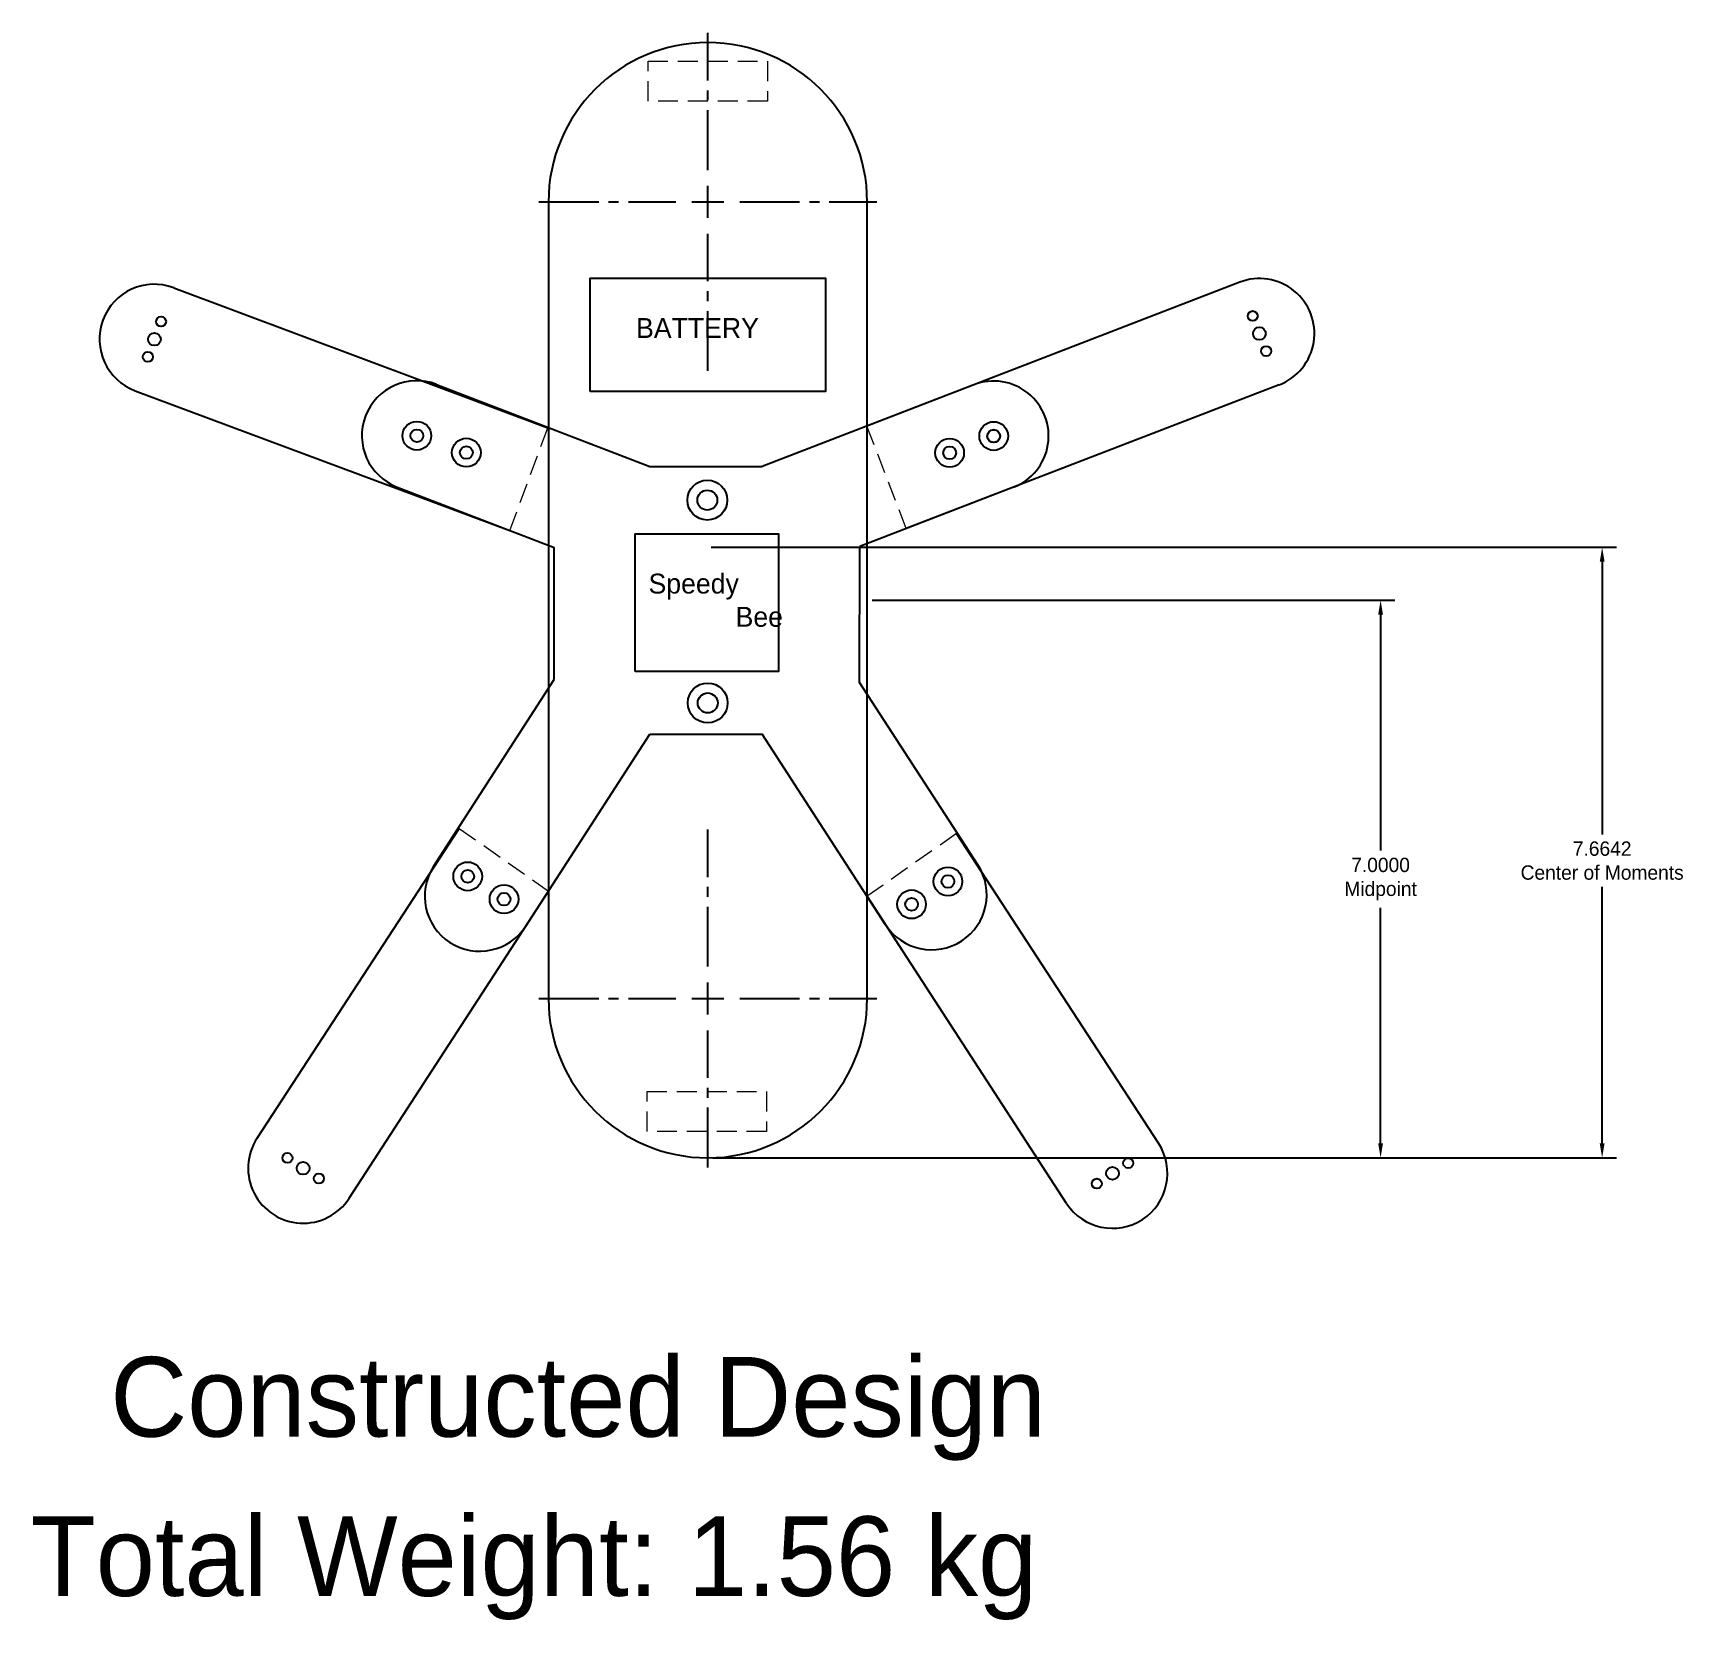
# Model space of a CAD drawing. Header units: inches. Extents: x 2.9 to 67.2, y 4.5 to 49.4.
# Drawn here: x 46.53 to 67.24, y 15.2 to 35.12 of the extents above; entities that cross this region are included whole.
import ezdxf

# ---------------------------------------------------------------- set-up
doc = ezdxf.new("R2010")
doc.units = ezdxf.units.IN
doc.header["$MEASUREMENT"] = 0
doc.linetypes.add('CENTER2', pattern=[1.125, 0.75, -0.125, 0.125, -0.125])
doc.linetypes.add('HIDDEN', pattern=[0.375, 0.25, -0.125])
doc.layers.add('Hidden Lines', color=4, linetype='HIDDEN', lineweight=0)
doc.dimstyles.get("Standard").update_dxf_attribs({"dimtxt": 0.18, "dimasz": 0.18, "dimexe": 0.18, "dimexo": 0.0625, "dimgap": 0.09, "dimtad": 0, "dimtih": 1, "dimtoh": 1, "dimdec": 4, "dimzin": 0, "dimdsep": 46, "dimtxsty": 'Standard', "dimcen": 0.09, "dimadec": 0, "dimazin": 0, "dimtfac": 1, "dimtdec": 4, "dimtofl": 0, "dimtmove": 0, "dimatfit": 3, "dimfxl": 1, "dimtolj": 1, "dimtzin": 0, "dimarcsym": 0})

msp = doc.modelspace()

# ---------------------------------------------------------------- texts
for s, p in [('Constructed Design', (47.5, 17.5)), ('Total Weight: 1.56 kg', (46.5, 15.5))]:
    msp.add_text(s, height=1).set_placement(p)
at = {"insert": (54.09941, 31.54173), "char_height": 0.25, "attachment_point": 1}
msp.add_mtext_dynamic_manual_height_columns('BATTERY', width=2, gutter_width=1.25, heights=[0.5], dxfattribs=at)
at = {"insert": (54.25567, 28.33333), "char_height": 0.25, "attachment_point": 1}
msp.add_mtext('Speedy\\P^I Bee', dxfattribs=at)

# ---------------------------------------------------------------- blocks, each defined once
blk = doc.blocks.new('*U13')
at = {"color": 0, "linetype": 'CENTER2', "transparency": 16777216}
for p, q in [((0, 0.4), (0, 2.12)), ((-2.12, 0), (-0.4, 0)), ((0.4, 0), (2.12, 0)), ((0, -2.12), (0, -0.4))]:
    blk.add_line(p, q, dxfattribs=at)
at = {"color": 0, "linetype": 'Continuous', "transparency": 16777216}
for p, q in [((-0.2, 0), (0.2, 0)), ((0, -0.2), (0, 0.2))]:
    blk.add_line(p, q, dxfattribs=at)
blk = doc.blocks.new('*U14')
at = {"color": 0, "linetype": 'CENTER2', "transparency": 16777216}
for p, q in [((0, 0.4), (0, 2.12)), ((-2.12, 0), (-0.4, 0)), ((0.4, 0), (2.12, 0)), ((0, -2.12), (0, -0.4))]:
    blk.add_line(p, q, dxfattribs=at)
at = {"color": 0, "linetype": 'Continuous', "transparency": 16777216}
for p, q in [((-0.2, 0), (0.2, 0)), ((0, -0.2), (0, 0.2))]:
    blk.add_line(p, q, dxfattribs=at)
blk = doc.blocks.new('*D44')
at = {"color": 0, "lineweight": -2, "transparency": 16777216}
for p, q in [((57.063, 28), (63.624, 28)), ((63.444, 27.82), (63.444, 24.86)), ((63.444, 21.18), (63.444, 24.14)), ((55.063, 21), (63.624, 21))]:
    blk.add_line(p, q, dxfattribs=at)
at = {"color": 0, "transparency": 16777216}
for points in [[(63.414, 27.82), (63.474, 27.82), (63.444, 28)], [(63.414, 21.18), (63.474, 21.18), (63.444, 21)]]:
    blk.add_solid(points, dxfattribs=at)
at = {"layer": 'Defpoints', "color": 0, "transparency": 16777216}
for p in [(57, 28), (63.444, 28), (55, 21)]:
    blk.add_point(p, dxfattribs=at)
at = {"color": 0, "transparency": 16777216, "insert": (63.444, 24.5), "char_height": 0.18, "attachment_point": 5}
blk.add_mtext('\\A1;7.0000\\PMidpoint', dxfattribs=at)
blk = doc.blocks.new('*D87')
at = {"color": 0, "lineweight": -2, "transparency": 16777216}
for p, q in [((55.043, 28.664), (66.405, 28.664)), ((66.225, 28.484), (66.225, 25.06)), ((66.225, 21.18), (66.225, 24.4)), ((55.063, 21), (66.405, 21))]:
    blk.add_line(p, q, dxfattribs=at)
at = {"color": 0, "transparency": 16777216}
for points in [[(66.195, 28.484), (66.255, 28.484), (66.225, 28.664)], [(66.195, 21.18), (66.255, 21.18), (66.225, 21)]]:
    blk.add_solid(points, dxfattribs=at)
at = {"layer": 'Defpoints', "color": 0, "transparency": 16777216}
for p in [(54.98, 28.664), (66.225, 28.664), (55, 21)]:
    blk.add_point(p, dxfattribs=at)
at = {"color": 0, "transparency": 16777216, "insert": (66.225, 24.73), "char_height": 0.18, "attachment_point": 5}
blk.add_mtext('\\A1;7.6642\\PCenter of Moments', dxfattribs=at)

# ---------------------------------------------------------------- dimensions: what is measured, and where the dimension line sits
for base, p2, text, picture, middle in [((66.22509, 28.66418), (54.98017, 28.66418), '<>\\PCenter of Moments', '*D87', (66.22509, 24.73046)), ((63.44375, 28), (57, 28), '<>\\PMidpoint', '*D44', (63.44375, 24.5))]:
    dim = msp.add_linear_dim(base=base, p1=(55, 21), p2=p2, angle=90, text=text, dimstyle='Standard')
    dim.commit()
    dim.dimension.update_dxf_attribs({"geometry": picture, "text_midpoint": middle, "dimtype": 160})

# ---------------------------------------------------------------- linework, layer by layer
for p, q in [((48.2957, 31.92224), (52.99303, 30.16523)), ((61.67562, 31.9915), (56.99724, 30.18461)), ((51.59587, 30.70864), (54.27046, 29.6793)), ((58.33976, 30.70445), (55.6808, 29.6793)), ((62.17173, 30.70376), (57.49021, 28.90016)), ((47.81331, 30.62929), (52.51375, 28.87561)), ((54.27046, 29.6793), (55.6808, 29.6793)), ((51.1002, 29.42072), (53.07057, 28.66241)), ((58.83619, 29.41683), (56.9069, 28.673)), ((53.07057, 27.00307), (53.07057, 28.66241)), ((56.90415, 26.96726), (56.9069, 28.673)), ((51.55698, 24.65769), (53.07057, 27.00307)), ((58.38971, 24.67807), (56.90415, 26.96726)), ((52.71649, 23.9094), (54.27046, 26.31734)), ((54.27046, 26.31734), (55.6808, 26.31734)), ((57.2321, 23.92684), (55.6808, 26.31734)), ((49.34284, 21.24656), (51.88032, 25.13432)), ((60.65716, 21.18234), (58.11968, 25.0701)), ((50.49848, 20.4923), (53, 24.34871)), ((59.50152, 20.42808), (57, 24.2845))]:
    msp.add_line(p, q)
msp.add_lwpolyline([(53, 33), (53, 23, 1), (57, 23), (57, 33, 1)], format="xyb", close=True)
for points in [[(53.525, 30.62173), (53.525, 32.04173), (56.475, 32.04173), (56.475, 30.62173)], [(54.08719, 27.10333), (54.08719, 28.83333), (55.88719, 28.83333), (55.88719, 27.10333)]]:
    msp.add_lwpolyline(points, close=True)
for centre, radius in [((48.137, 31.49688), 0.063), ((61.83883, 31.56785), 0.063), ((48.0545, 31.27577), 0.08), ((61.92367, 31.34763), 0.08), ((47.97201, 31.05465), 0.063), ((62.00852, 31.1274), 0.063), ((51.34803, 30.06468), 0.18), ((58.58797, 30.06064), 0.18), ((51.34803, 30.06468), 0.08), ((51.96892, 29.85253), 0.18), ((58.03532, 29.84988), 0.18), ((58.58797, 30.06064), 0.08), ((58.58869, 30.05876), 0.08), ((51.96892, 29.85253), 0.08), ((58.03532, 29.84988), 0.08), ((58.03532, 29.84988), 0.08), ((54.99369, 29.25631), 0.25), ((54.99369, 29.25631), 0.125), ((54.99904, 26.71034), 0.25), ((54.99904, 26.71034), 0.125), ((51.98625, 24.53335), 0.18), ((58.01375, 24.46914), 0.18), ((51.98625, 24.53335), 0.08), ((58.01375, 24.46914), 0.08), ((52.44215, 24.24664), 0.18), ((52.44215, 24.24664), 0.08), ((57.55785, 24.18242), 0.18), ((57.55785, 24.18242), 0.08), ((49.72303, 20.99842), 0.063), ((49.92066, 20.86943), 0.08), ((60.27697, 20.9342), 0.063), ((50.11829, 20.74044), 0.063), ((59.88171, 20.67622), 0.063), ((60.07934, 20.80521), 0.08)]:
    msp.add_circle(centre, radius)
for centre, start, end in [((48.0545, 31.27577), 69.539955, 249.539955), ((61.92367, 31.34763), 291.069603, 111.069603), ((51.34803, 30.06468), 68.950355, 248.950355), ((58.58797, 30.06064), 291.083916, 111.083916), ((52.13674, 24.28355), 147.1638, 327.1638), ((57.8109, 24.30246), 212.981316, 32.981316), ((49.92066, 20.86943), 146.868179, 326.868179), ((60.07934, 20.80521), 213.131821, 33.131821)]:
    msp.add_arc(centre, 0.69, start, end)
at = {"layer": 'Hidden Lines'}
for p, q in [((54.25, 34.7655), (55.75, 34.7655)), ((54.25, 34.2655), (54.25, 34.7655)), ((55.75, 34.7655), (55.75, 34.2655)), ((55.75, 34.2655), (54.25, 34.2655)), ((52.51375, 28.87561), (52.99303, 30.16523)), ((57.49021, 28.90016), (56.99724, 30.18461)), ((51.88032, 25.13432), (53, 24.34871)), ((58.11968, 25.0701), (57, 24.2845)), ((54.23719, 21.8312), (55.73719, 21.8312)), ((54.23719, 21.3312), (54.23719, 21.8312)), ((55.73719, 21.8312), (55.73719, 21.3312)), ((55.73719, 21.3312), (54.23719, 21.3312))]:
    msp.add_line(p, q, dxfattribs=at)

# ---------------------------------------------------------------- block references
at = {"linetype": 'CENTER2'}
for name, p in [('*U13', (55, 33)), ('*U14', (55, 23))]:
    msp.add_blockref(name, p, dxfattribs=at)

msp.set_redraw_order([(e.dxf.handle, doc.entitydb.next_handle()) for e in msp.query("TEXT MTEXT ATTDEF DIMENSION ARC_DIMENSION")])  # texts and dimensions are drawn at this point

doc.saveas('drawing.dxf')
